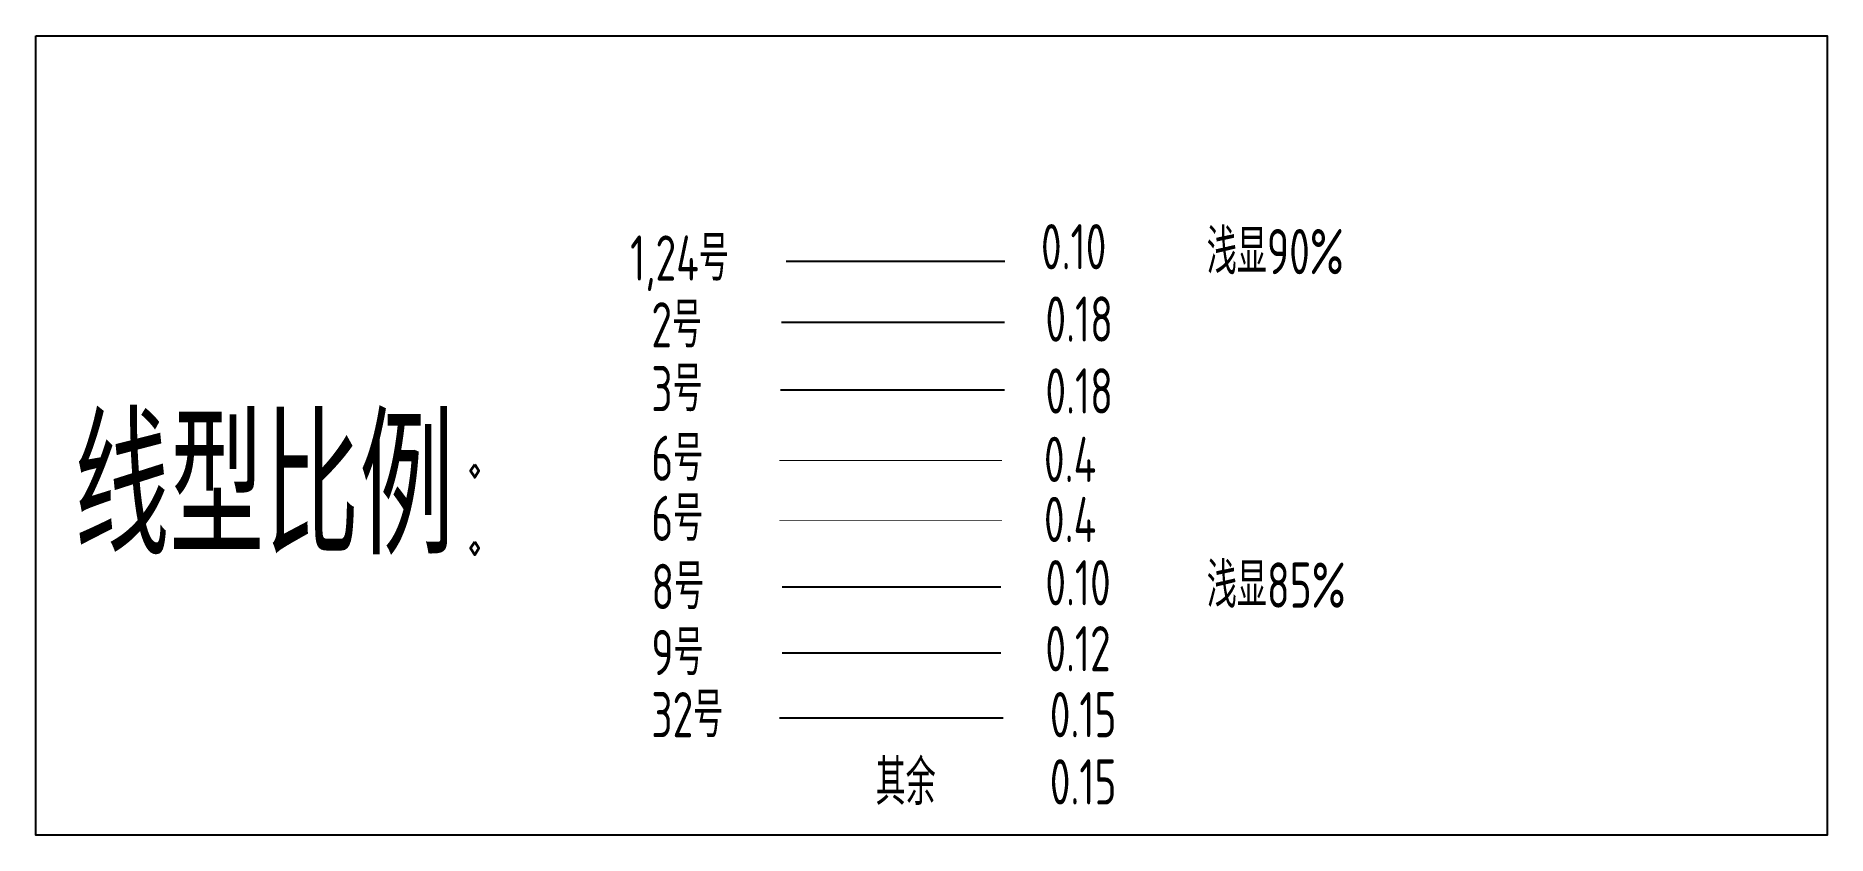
# Model space of a CAD drawing. Extents: x 2265485 to 2764500, y -717688 to -411246.
# Drawn here: x 2411380 to 2708379, y -543856 to -411246 of the extents above; entities that cross this region are included whole.
import ezdxf

# ---------------------------------------------------------------- set-up
doc = ezdxf.new("R2010")
doc.units = 0
doc.header["$LTSCALE"] = 1000
doc.header["$MEASUREMENT"] = 0
doc.linetypes.add('DASHED', pattern=[0.75, 0.5, -0.25])
for name, color, linetype in [('14', 14, 'CONTINUOUS'), ('22000', 2, 'CONTINUOUS'), ('BEAM', 4, 'DASHED'), ('WALL', 4, 'CONTINUOUS'), ('梁截面', 7, 'CONTINUOUS')]:
    doc.layers.add(name, color=color, linetype=linetype)
doc.layers.add('REIN', color=6, linetype='CONTINUOUS', lineweight=18)
doc.styles.add('TBHZ', font='txt.shx', dxfattribs={"width": 0.9, "bigfont": 'hztxt.shx'})
doc.styles.add('TSSD_AXIS', font='tssdeng.shx', dxfattribs={"width": 0.7, "bigfont": 'HZDX.SHX'})

msp = doc.modelspace()

# ---------------------------------------------------------------- texts
at = {"layer": '14', "color": 2, "style": 'TBHZ', "width": 0.7}
msp.add_text('线型比例:', height=22500, dxfattribs=at).set_placement((2417773, -497337.5))
at = {"layer": 'BEAM', "color": 7, "linetype": 'ByBlock', "style": 'TSSD_AXIS', "width": 0.7}
for s, p in [('0.10', (2578031.6, -449980.5)), ('1,24号', (2509909.5, -451860.6)), ('浅显90%%%', (2605516.8, -450795.8)), ('2号', (2513432.5, -462942.1)), ('0.18', (2578768.4, -461985)), ('3号', (2513432.5, -473534.7)), ('0.18', (2578768.4, -473911.8)), ('6号', (2513432.5, -485074.7)), ('0.4', (2578527.5, -485260.9)), ('6号', (2513432.5, -495042.6)), ('0.4', (2578527.5, -495228.8)), ('8号', (2513432.5, -506351.7)), ('0.10', (2578754.1, -505724.2)), ('浅显85%%%', (2605516.8, -506117.7)), ('9号', (2513432.5, -517295.2)), ('0.12', (2578754.1, -516667.7)), ('32号', (2513432.5, -527610.8)), ('0.15', (2579490.9, -527610.8)), ('其余', (2550605.7, -538844.5)), ('0.15', (2579490.9, -538761.7))]:
    msp.add_text(s, height=7500, dxfattribs=at).set_placement(p)

# ---------------------------------------------------------------- linework, layer by layer
at = {"layer": '22000', "color": 6, "linetype": 'ByBlock'}
msp.add_lwpolyline([(2411379.8, -411246.3), (2708379.3, -411246.3), (2708379.3, -543856), (2411379.8, -543856)], close=True, dxfattribs=at)
at = {"layer": 'BEAM', "color": 32, "linetype": 'ByBlock'}
msp.add_line((2534693.2, -524407.6), (2571747.2, -524407.6), dxfattribs=at)
at = {"layer": 'REIN', "const_width": 150}
msp.add_lwpolyline([(2534648.4, -491674.5), (2571541.4, -491674.5)], dxfattribs=at)
at = {"layer": 'WALL', "const_width": 150}
msp.add_lwpolyline([(2534648.4, -481706.5), (2571541.4, -481706.5)], dxfattribs=at)
at = {"layer": '梁截面', "color": 1}
msp.add_line((2535798.8, -448654.2), (2572047.3, -448654.2), dxfattribs=at)
at = {"layer": '梁截面', "color": 2}
msp.add_line((2535029.5, -458737.8), (2571966.4, -458737.8), dxfattribs=at)
at = {"layer": '梁截面', "color": 3}
msp.add_line((2534828.7, -469951.9), (2571966.4, -469951.9), dxfattribs=at)
at = {"layer": '梁截面', "color": 8}
msp.add_line((2535116.9, -502682.6), (2571365.5, -502682.6), dxfattribs=at)
at = {"layer": '梁截面', "color": 9}
msp.add_line((2535116.9, -513626.1), (2571365.5, -513626.1), dxfattribs=at)

msp.set_redraw_order([(e.dxf.handle, doc.entitydb.next_handle()) for e in msp.query("TEXT MTEXT ATTDEF DIMENSION ARC_DIMENSION")])  # texts and dimensions are drawn at this point

doc.saveas('drawing.dxf')
